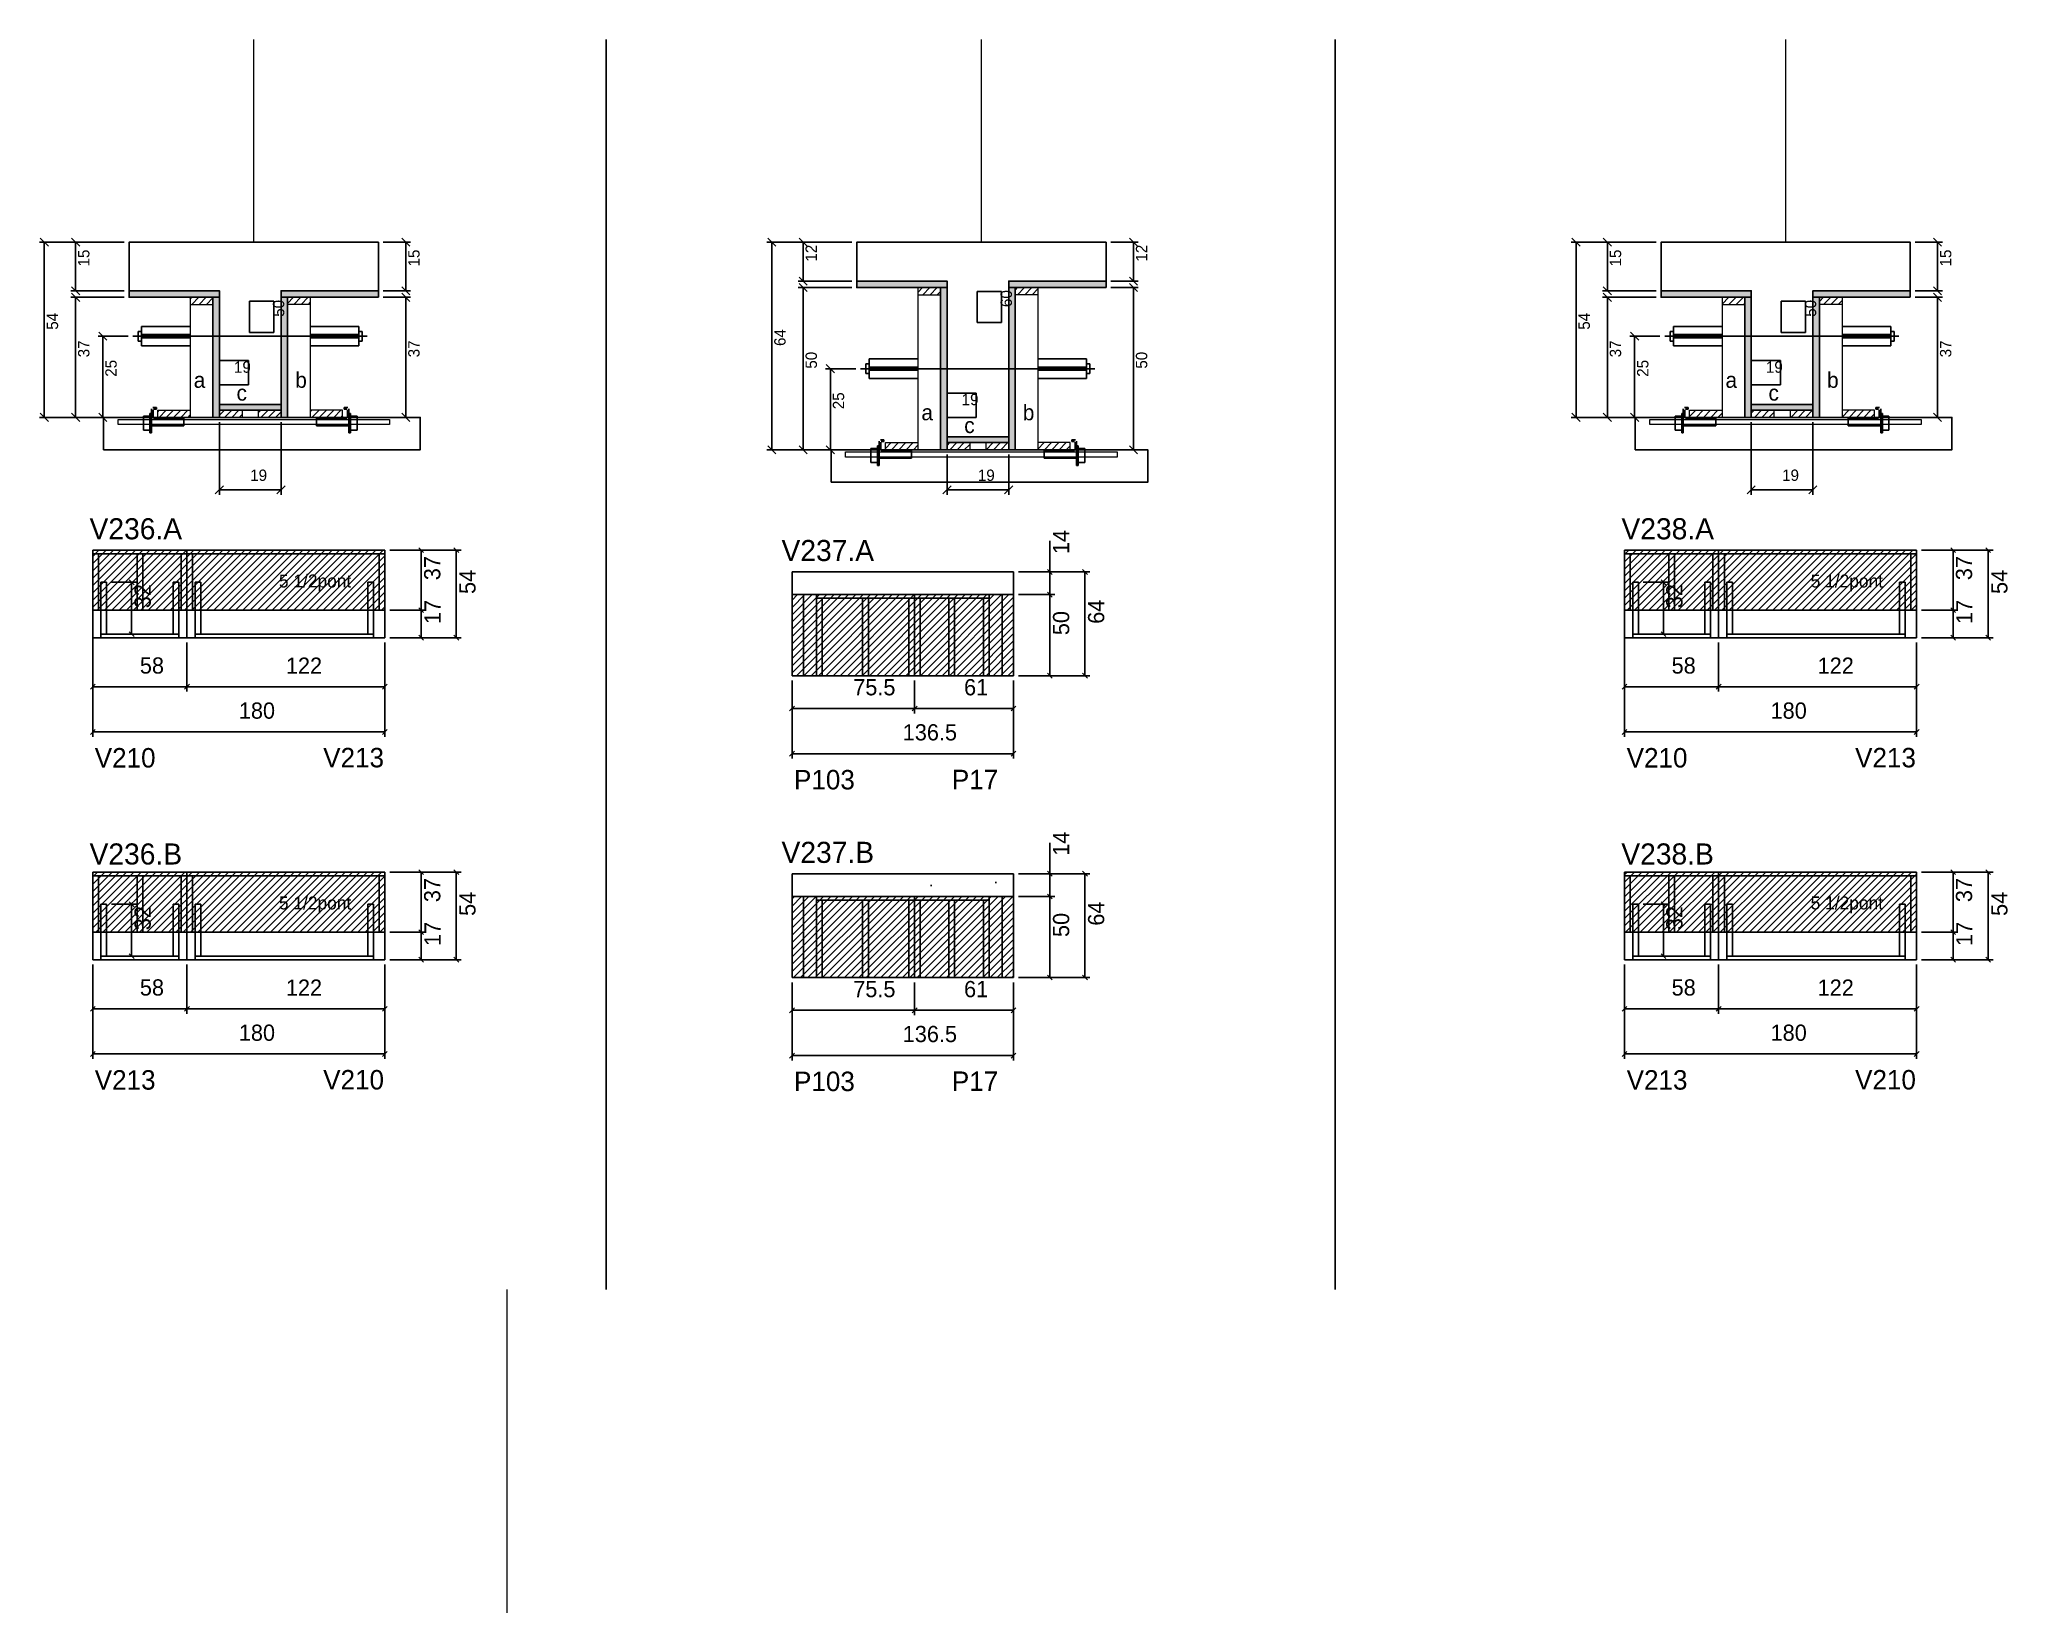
# Model space of a CAD drawing. Header units: metres. Extents: x 2859 to 4072, y 2559 to 3529.
import ezdxf

# ---------------------------------------------------------------- set-up
doc = ezdxf.new("R2010")
doc.units = ezdxf.units.M
for name, color, linetype in [('5', 7, 'Continuous'), ('barrote', 7, 'Continuous'), ('CONCRETO', 7, 'Continuous'), ('COTA', 7, 'Continuous'), ('Cota Seção (2x)', 7, 'Continuous'), ('detalhes', 7, 'Continuous'), ('Hachura', 7, 'Continuous'), ('Madeira', 7, 'Continuous'), ('Painéis', 7, 'Continuous'), ('presilha', 7, 'Continuous'), ('REAPROVEITAMENTO', 7, 'Continuous'), ('SARR_2.2x7', 7, 'Continuous'), ('SARR_3.5x7', 7, 'Continuous'), ('SARRAFO DE PRESSAO', 7, 'Continuous'), ('SCO-___-LAJ', 7, 'Continuous'), ('TENSOR', 7, 'Continuous'), ('texto', 7, 'Continuous'), ('Texto Seção', 7, 'Continuous')]:
    doc.layers.add(name, color=color, linetype=linetype)

msp = doc.modelspace()

# ---------------------------------------------------------------- texts
at = {"layer": '5', "color": 5, "lineweight": 25}
for s, rotation, p in [('V210', 360, (2893, 3080.4)), ('V213', 0, (3033.8, 3080.5)), ('V210', 360, (3837.2, 3080.4)), ('V213', 0, (3978, 3080.5)), ('P103', 360, (3324, 3066.9)), ('P17', 0, (3421.3, 3067)), ('V213', 360, (2893, 2881.8)), ('V210', 0, (3033.8, 2881.9)), ('P103', 360, (3324, 2880.9)), ('P17', 0, (3421.3, 2881)), ('V213', 360, (3837.2, 2881.8)), ('V210', 0, (3978, 2881.9))]:
    msp.add_text(s, height=12, rotation=rotation, dxfattribs=at).set_placement(p)
at = {"layer": 'COTA', "color": 1, "lineweight": 25}
for s, p in [('15', (2889.7, 3389.3)), ('15', (3093.2, 3389.3)), ('12', (3338.1, 3392.3)), ('12', (3541.7, 3392.3)), ('15', (3833.8, 3389.3)), ('15', (4037.3, 3389.3)), ('54', (2870.4, 3350.3)), ('54', (3814.5, 3350.3)), ('64', (3318.8, 3340.3)), ('37', (2889.7, 3333.3)), ('37', (3093.2, 3333.3)), ('50', (3338.1, 3326.3)), ('50', (3541.7, 3326.3)), ('37', (3833.8, 3333.3)), ('37', (4037.3, 3333.3)), ('25', (2906.5, 3321.3)), ('25', (3850.6, 3321.3)), ('25', (3354.9, 3301.3))]:
    msp.add_text(s, height=7, rotation=90, dxfattribs=at).set_placement(p)
for p in [(2988.8, 3257.1), (3437.3, 3257.1), (3933, 3257.1)]:
    msp.add_text('19', height=7, dxfattribs=at).set_placement(p)
at = {"layer": 'COTA', "color": 240, "lineweight": 25}
for s, p in [('14', (3493.6, 3212)), ('37', (3106, 3195.9)), ('37', (4050.1, 3195.9)), ('54', (3127.7, 3187.4)), ('54', (4071.9, 3187.4)), ('64', (3515.2, 3169)), ('50', (3493.6, 3162)), ('14', (3493.6, 3026)), ('37', (3106, 2997.4)), ('37', (4050.1, 2997.4)), ('54', (3127.7, 2988.9)), ('64', (3515.2, 2982.9)), ('54', (4071.9, 2988.9)), ('50', (3493.6, 2975.9))]:
    msp.add_text(s, height=10, rotation=90, dxfattribs=at).set_placement(p)
for s, p in [('58', (2920.8, 3138.3)), ('122', (3010.8, 3138.2)), ('58', (3864.9, 3138.3)), ('122', (3954.9, 3138.2)), ('75.5', (3360.5, 3124.9)), ('61', (3428.8, 3124.9)), ('180', (2981.8, 3110.5)), ('180', (3925.9, 3110.5)), ('136.5', (3391, 3097.1)), ('58', (2920.8, 2939.8)), ('122', (3010.8, 2939.7)), ('75.5', (3360.5, 2938.8)), ('61', (3428.8, 2938.8)), ('58', (3864.9, 2939.8)), ('122', (3954.9, 2939.7)), ('180', (2981.8, 2911.9)), ('136.5', (3391, 2911.1)), ('180', (3925.9, 2911.9))]:
    msp.add_text(s, height=10, dxfattribs=at).set_placement(p)
at = {"layer": 'Cota Seção (2x)', "color": 1, "lineweight": 25}
for s, p in [('60', (3458.3, 3364.3)), ('50', (3009.8, 3358.3)), ('50', (3954, 3358.3))]:
    msp.add_text(s, height=7, rotation=90, dxfattribs=at).set_placement(p)
for p in [(2978.8, 3323.8), (3923, 3323.8), (3427.3, 3303.8)]:
    msp.add_text('19', height=7, dxfattribs=at).set_placement(p)
at = {"layer": 'detalhes', "color": 4, "lineweight": 25}
for s, p in [('b', (3016.6, 3314.5)), ('b', (3960.7, 3314.5)), ('a', (2954, 3314.5)), ('c', (2980.4, 3306.6)), ('a', (3898.1, 3314.5)), ('c', (3924.6, 3306.6)), ('a', (3402.5, 3294.5)), ('b', (3465, 3294.5)), ('c', (3428.9, 3286.6))]:
    msp.add_text(s, height=9.6, dxfattribs=at).set_placement(p)
at = {"layer": 'Painéis', "color": 240, "lineweight": 25}
for s, p in [('32', (2927.5, 3178.6)), ('32', (3871.6, 3178.6)), ('17', (3106.2, 3168.9)), ('17', (4050.3, 3168.9)), ('32', (2927.5, 2980.1)), ('17', (3106.2, 2970.4)), ('32', (3871.6, 2980.1)), ('17', (4050.3, 2970.4))]:
    msp.add_text(s, height=10, rotation=90, dxfattribs=at).set_placement(p)
at = {"layer": 'texto', "color": 2, "lineweight": 25}
for p in [(3006.5, 3191.4), (3950.6, 3191.4), (3006.5, 2992.9), (3950.6, 2992.9)]:
    msp.add_text('5 1/2pont', height=8, dxfattribs=at).set_placement(p)
at = {"layer": 'Texto Seção', "color": 7, "lineweight": 15}
for s, p in [('V236.A', (2889.8, 3221.1)), ('V238.A', (3834, 3221.1)), ('V237.A', (3316.3, 3207.7)), ('V236.B', (2889.8, 3020.6)), ('V237.B', (3316.3, 3021.6)), ('V238.B', (3833.9, 3020.6))]:
    msp.add_text(s, height=13, dxfattribs=at).set_placement(p)

# ---------------------------------------------------------------- hatches: boundary and pattern name
at = {"layer": 'COTA'}
h = msp.add_hatch(dxfattribs=at)
h.set_pattern_fill('AR-CONC')
h.paths.add_polyline_path([(3459.3, 3201), (3322.8, 3201), (3322.8, 3187), (3459.3, 3187), (3459.3, 3201)])
h = msp.add_hatch(dxfattribs=at)
h.set_pattern_fill('AR-CONC')
h.paths.add_polyline_path([(3459.3, 3014.9), (3322.8, 3014.9), (3322.8, 3000.9), (3459.3, 3000.9), (3459.3, 3014.9)])
at = {"layer": 'Hachura'}
h = msp.add_hatch(color=7, dxfattribs=at)
h.dxf.hatch_style = 1
h.paths.add_polyline_path([(2969.8, 3370.3), (2969.8, 3374.3), (2914.2, 3374.3), (2914.2, 3370.3), (2969.8, 3370.3)])
h = msp.add_hatch(color=7, dxfattribs=at)
h.dxf.hatch_style = 1
h.paths.add_polyline_path([(3067.8, 3370.3), (3067.8, 3374.3), (3007.8, 3374.3), (3007.8, 3370.3), (3067.8, 3370.3)])
h = msp.add_hatch(color=7, dxfattribs=at)
h.dxf.hatch_style = 1
h.paths.add_polyline_path([(3418.3, 3376.3), (3418.3, 3380.3), (3362.7, 3380.3), (3362.7, 3376.3), (3418.3, 3376.3)])
h = msp.add_hatch(dxfattribs=at)
h.set_pattern_fill('ANSI31')
h.paths.add_polyline_path([(3414.3, 3371.9), (3414.3, 3376.3), (3400.3, 3376.3), (3400.3, 3371.9), (3414.3, 3371.9)])
h = msp.add_hatch(color=7, dxfattribs=at)
h.dxf.hatch_style = 1
h.paths.add_polyline_path([(3414.3, 3376.3), (3418.3, 3376.3), (3418.3, 3276.3), (3414.3, 3276.3), (3414.3, 3376.3)])
h = msp.add_hatch(color=7, dxfattribs=at)
h.dxf.hatch_style = 1
h.paths.add_polyline_path([(3516.3, 3376.3), (3516.3, 3380.3), (3456.3, 3380.3), (3456.3, 3376.3), (3516.3, 3376.3)])
h = msp.add_hatch(color=7, dxfattribs=at)
h.dxf.hatch_style = 1
h.paths.add_polyline_path([(3460.3, 3376.3), (3456.3, 3376.3), (3456.3, 3276.3), (3460.3, 3276.3), (3460.3, 3376.3)])
h = msp.add_hatch(dxfattribs=at)
h.set_pattern_fill('ANSI31')
h.paths.add_polyline_path([(3460.3, 3371.9), (3460.3, 3376.3), (3474.3, 3376.3), (3474.3, 3371.9), (3460.3, 3371.9)])
h = msp.add_hatch(color=7, dxfattribs=at)
h.dxf.hatch_style = 1
h.paths.add_polyline_path([(3914, 3370.3), (3914, 3374.3), (3858.4, 3374.3), (3858.4, 3370.3), (3914, 3370.3)])
h = msp.add_hatch(color=7, dxfattribs=at)
h.dxf.hatch_style = 1
h.paths.add_polyline_path([(4012, 3370.3), (4012, 3374.3), (3952, 3374.3), (3952, 3370.3), (4012, 3370.3)])
h = msp.add_hatch(dxfattribs=at)
h.set_pattern_fill('ANSI31')
h.paths.add_polyline_path([(2965.8, 3365.9), (2965.8, 3370.3), (2951.8, 3370.3), (2951.8, 3365.9), (2965.8, 3365.9)])
h = msp.add_hatch(color=7, dxfattribs=at)
h.dxf.hatch_style = 1
h.paths.add_polyline_path([(2965.8, 3370.3), (2969.8, 3370.3), (2969.8, 3296.3), (2965.8, 3296.3), (2965.8, 3370.3)])
h = msp.add_hatch(color=7, dxfattribs=at)
h.dxf.hatch_style = 1
h.paths.add_polyline_path([(3011.8, 3370.3), (3007.8, 3370.3), (3007.8, 3296.3), (3011.8, 3296.3), (3011.8, 3370.3)])
h = msp.add_hatch(dxfattribs=at)
h.set_pattern_fill('ANSI31')
h.paths.add_polyline_path([(3011.8, 3365.9), (3011.8, 3370.3), (3025.8, 3370.3), (3025.8, 3365.9), (3011.8, 3365.9)])
h = msp.add_hatch(dxfattribs=at)
h.set_pattern_fill('ANSI31')
h.paths.add_polyline_path([(3910, 3365.9), (3910, 3370.3), (3896, 3370.3), (3896, 3365.9), (3910, 3365.9)])
h = msp.add_hatch(color=7, dxfattribs=at)
h.dxf.hatch_style = 1
h.paths.add_polyline_path([(3910, 3370.3), (3914, 3370.3), (3914, 3296.3), (3910, 3296.3), (3910, 3370.3)])
h = msp.add_hatch(color=7, dxfattribs=at)
h.dxf.hatch_style = 1
h.paths.add_polyline_path([(3956, 3370.3), (3952, 3370.3), (3952, 3296.3), (3956, 3296.3), (3956, 3370.3)])
h = msp.add_hatch(dxfattribs=at)
h.set_pattern_fill('ANSI31')
h.paths.add_polyline_path([(3956, 3365.9), (3956, 3370.3), (3970, 3370.3), (3970, 3365.9), (3956, 3365.9)])
h = msp.add_hatch(dxfattribs=at)
h.set_pattern_fill('ANSI31')
h.paths.add_polyline_path([(2931.8, 3296.3), (2931.8, 3300.7), (2951.8, 3300.7), (2951.8, 3296.3), (2931.8, 3296.3)])
h = msp.add_hatch(color=7, dxfattribs=at)
h.dxf.hatch_style = 1
h.paths.add_polyline_path([(3007.8, 3300.7), (3007.8, 3304.3), (2969.8, 3304.3), (2969.8, 3300.7), (3007.8, 3300.7)])
h = msp.add_hatch(dxfattribs=at)
h.set_pattern_fill('ANSI31')
h.paths.add_polyline_path([(2969.8, 3296.3), (2969.8, 3300.7), (2983.8, 3300.7), (2983.8, 3296.3), (2969.8, 3296.3)])
h = msp.add_hatch(dxfattribs=at)
h.set_pattern_fill('ANSI31')
h.paths.add_polyline_path([(3007.8, 3296.3), (3007.8, 3300.7), (2993.8, 3300.7), (2993.8, 3296.3), (3007.8, 3296.3)])
h = msp.add_hatch(dxfattribs=at)
h.set_pattern_fill('ANSI31')
h.paths.add_polyline_path([(3045.8, 3296.3), (3045.8, 3300.7), (3025.8, 3300.7), (3025.8, 3296.3), (3045.8, 3296.3)])
h = msp.add_hatch(dxfattribs=at)
h.set_pattern_fill('ANSI31')
h.paths.add_polyline_path([(3876, 3296.3), (3876, 3300.7), (3896, 3300.7), (3896, 3296.3), (3876, 3296.3)])
h = msp.add_hatch(color=7, dxfattribs=at)
h.dxf.hatch_style = 1
h.paths.add_polyline_path([(3952, 3300.7), (3952, 3304.3), (3914, 3304.3), (3914, 3300.7), (3952, 3300.7)])
h = msp.add_hatch(dxfattribs=at)
h.set_pattern_fill('ANSI31')
h.paths.add_polyline_path([(3914, 3296.3), (3914, 3300.7), (3928, 3300.7), (3928, 3296.3), (3914, 3296.3)])
h = msp.add_hatch(dxfattribs=at)
h.set_pattern_fill('ANSI31')
h.paths.add_polyline_path([(3952, 3296.3), (3952, 3300.7), (3938, 3300.7), (3938, 3296.3), (3952, 3296.3)])
h = msp.add_hatch(dxfattribs=at)
h.set_pattern_fill('ANSI31')
h.paths.add_polyline_path([(3990, 3296.3), (3990, 3300.7), (3970, 3300.7), (3970, 3296.3), (3990, 3296.3)])
h = msp.add_hatch(dxfattribs=at)
h.set_pattern_fill('ANSI31')
h.paths.add_polyline_path([(3380.3, 3276.3), (3380.3, 3280.7), (3400.3, 3280.7), (3400.3, 3276.3), (3380.3, 3276.3)])
h = msp.add_hatch(color=7, dxfattribs=at)
h.dxf.hatch_style = 1
h.paths.add_polyline_path([(3456.3, 3280.7), (3456.3, 3284.3), (3418.3, 3284.3), (3418.3, 3280.7), (3456.3, 3280.7)])
h = msp.add_hatch(dxfattribs=at)
h.set_pattern_fill('ANSI31')
h.paths.add_polyline_path([(3418.3, 3276.3), (3418.3, 3280.7), (3432.3, 3280.7), (3432.3, 3276.3), (3418.3, 3276.3)])
h = msp.add_hatch(dxfattribs=at)
h.set_pattern_fill('ANSI31')
h.paths.add_polyline_path([(3456.3, 3276.3), (3456.3, 3280.7), (3442.3, 3280.7), (3442.3, 3276.3), (3456.3, 3276.3)])
h = msp.add_hatch(dxfattribs=at)
h.set_pattern_fill('ANSI31')
h.paths.add_polyline_path([(3494.3, 3276.3), (3494.3, 3280.7), (3474.3, 3280.7), (3474.3, 3276.3), (3494.3, 3276.3)])
at = {"layer": 'REAPROVEITAMENTO'}
h = msp.add_hatch(dxfattribs=at)
h.set_pattern_fill('ANSI31')
h.paths.add_polyline_path([(2891.8, 3177.4), (3071.8, 3177.4), (3071.8, 3214.4), (2891.8, 3214.4), (2891.8, 3177.4)])
h = msp.add_hatch(dxfattribs=at)
h.set_pattern_fill('ANSI31')
h.paths.add_polyline_path([(3835.9, 3177.4), (4015.9, 3177.4), (4015.9, 3214.4), (3835.9, 3214.4), (3835.9, 3177.4)])
h = msp.add_hatch(dxfattribs=at)
h.set_pattern_fill('ANSI31')
h.paths.add_polyline_path([(3322.8, 3137), (3459.3, 3137), (3459.3, 3187), (3322.8, 3187), (3322.8, 3137)])
h = msp.add_hatch(dxfattribs=at)
h.set_pattern_fill('ANSI31')
h.paths.add_polyline_path([(2891.8, 2978.9), (3071.8, 2978.9), (3071.8, 3015.9), (2891.8, 3015.9), (2891.8, 2978.9)])
h = msp.add_hatch(dxfattribs=at)
h.set_pattern_fill('ANSI31')
h.paths.add_polyline_path([(3835.9, 2978.9), (4015.9, 2978.9), (4015.9, 3015.9), (3835.9, 3015.9), (3835.9, 2978.9)])
h = msp.add_hatch(dxfattribs=at)
h.set_pattern_fill('ANSI31')
h.paths.add_polyline_path([(3322.8, 2950.9), (3459.3, 2950.9), (3459.3, 3000.9), (3322.8, 3000.9), (3322.8, 2950.9)])

# ---------------------------------------------------------------- linework, layer by layer
at = {"color": 7, "lineweight": 25}
for p, q in [((2919.8, 3349.3), (2919.8, 3343.3)), ((2919.8, 3349.3), (2921.8, 3349.3)), ((2921.8, 3352.3), (2921.8, 3340.3)), ((2921.8, 3352.3), (2951.8, 3352.3)), ((3055.8, 3352.3), (3025.8, 3352.3)), ((3055.8, 3352.3), (3055.8, 3340.3)), ((3055.8, 3349.3), (3057.8, 3349.3)), ((3057.8, 3349.3), (3057.8, 3343.3)), ((3864, 3349.3), (3864, 3343.3)), ((3864, 3349.3), (3866, 3349.3)), ((3866, 3352.3), (3866, 3340.3)), ((3866, 3352.3), (3896, 3352.3)), ((4000, 3352.3), (3970, 3352.3)), ((4000, 3352.3), (4000, 3340.3)), ((4000, 3349.3), (4002, 3349.3)), ((4002, 3349.3), (4002, 3343.3)), ((2921.8, 3343.3), (2919.8, 3343.3)), ((2951.8, 3347.3), (2921.8, 3347.3)), ((2951.8, 3345.3), (2921.8, 3345.3)), ((2921.8, 3340.3), (2951.8, 3340.3)), ((3025.8, 3347.3), (3055.8, 3347.3)), ((3025.8, 3345.3), (3055.8, 3345.3)), ((3055.8, 3340.3), (3025.8, 3340.3)), ((3055.8, 3343.3), (3057.8, 3343.3)), ((3866, 3343.3), (3864, 3343.3)), ((3896, 3347.3), (3866, 3347.3)), ((3896, 3345.3), (3866, 3345.3)), ((3866, 3340.3), (3896, 3340.3)), ((3970, 3347.3), (4000, 3347.3)), ((3970, 3345.3), (4000, 3345.3)), ((4000, 3340.3), (3970, 3340.3)), ((4000, 3343.3), (4002, 3343.3)), ((3368.3, 3329.3), (3368.3, 3323.3)), ((3368.3, 3329.3), (3370.3, 3329.3)), ((3370.3, 3332.3), (3370.3, 3320.3)), ((3370.3, 3332.3), (3400.3, 3332.3)), ((3400.3, 3327.3), (3370.3, 3327.3)), ((3400.3, 3325.3), (3370.3, 3325.3)), ((3504.3, 3332.3), (3474.3, 3332.3)), ((3474.3, 3327.3), (3504.3, 3327.3)), ((3474.3, 3325.3), (3504.3, 3325.3)), ((3504.3, 3332.3), (3504.3, 3320.3)), ((3504.3, 3329.3), (3506.3, 3329.3)), ((3506.3, 3329.3), (3506.3, 3323.3)), ((3370.3, 3323.3), (3368.3, 3323.3)), ((3370.3, 3320.3), (3400.3, 3320.3)), ((3504.3, 3320.3), (3474.3, 3320.3)), ((3504.3, 3323.3), (3506.3, 3323.3))]:
    msp.add_line(p, q, dxfattribs=at)
at = {"layer": 'barrote', "color": 251, "lineweight": 25}
for points in [[(2898.4, 3276.3), (3093.6, 3276.3), (3093.6, 3296.3), (2898.4, 3296.3)], [(3842.5, 3276.3), (4037.7, 3276.3), (4037.7, 3296.3), (3842.5, 3296.3)], [(3346.8, 3256.3), (3542, 3256.3), (3542, 3276.3), (3346.8, 3276.3)]]:
    msp.add_lwpolyline(points, close=True, dxfattribs=at)
at = {"layer": 'CONCRETO', "color": 251, "lineweight": 25}
for points in [[(2914.2, 3374.3), (2914.2, 3404.3), (3067.8, 3404.3), (3067.8, 3374.3), (3007.8, 3374.3), (3007.8, 3304.3), (2969.8, 3304.3), (2969.8, 3374.3)], [(3362.7, 3380.3), (3362.7, 3404.3), (3516.3, 3404.3), (3516.3, 3380.3), (3456.3, 3380.3), (3456.3, 3284.3), (3418.3, 3284.3), (3418.3, 3380.3)], [(3858.4, 3374.3), (3858.4, 3404.3), (4012, 3404.3), (4012, 3374.3), (3952, 3374.3), (3952, 3304.3), (3914, 3304.3), (3914, 3374.3)]]:
    msp.add_lwpolyline(points, close=True, dxfattribs=at)
at = {"layer": 'COTA', "color": 241, "lineweight": 25}
for p, q in [((3208.3, 3529.3), (3208.3, 2758.6)), ((3657.5, 3529.3), (3657.5, 2758.6)), ((3459.3, 3201), (3322.8, 3201)), ((3322.8, 3201), (3322.8, 3187)), ((3459.3, 3187), (3459.3, 3201)), ((3459.3, 3014.9), (3322.8, 3014.9)), ((3322.8, 3014.9), (3322.8, 3000.9)), ((3459.3, 3000.9), (3459.3, 3014.9))]:
    msp.add_line(p, q, dxfattribs=at)
at = {"layer": 'COTA', "color": 4, "lineweight": 25}
for p, q in [((2911.2, 3404.3), (2858.9, 3404.3)), ((2861.9, 3296.3), (2861.9, 3404.3)), ((2911.2, 3404.3), (2878.2, 3404.3)), ((2881.2, 3404.3), (2881.2, 3374.3)), ((3070.8, 3404.3), (3087.7, 3404.3)), ((3084.7, 3404.3), (3084.7, 3374.3)), ((3359.7, 3404.3), (3307.3, 3404.3)), ((3310.3, 3276.3), (3310.3, 3404.3)), ((3359.7, 3404.3), (3326.6, 3404.3)), ((3329.6, 3404.3), (3329.6, 3380.3)), ((3519.3, 3404.3), (3536.2, 3404.3)), ((3533.2, 3404.3), (3533.2, 3380.3)), ((3855.4, 3404.3), (3803, 3404.3)), ((3806, 3296.3), (3806, 3404.3)), ((3855.4, 3404.3), (3822.3, 3404.3)), ((3825.3, 3404.3), (3825.3, 3374.3)), ((4015, 3404.3), (4031.8, 3404.3)), ((4028.8, 3404.3), (4028.8, 3374.3)), ((2911.2, 3374.3), (2878.2, 3374.3)), ((3070.8, 3374.3), (3087.7, 3374.3)), ((3359.7, 3380.3), (3326.6, 3380.3)), ((3359.7, 3376.3), (3326.6, 3376.3)), ((3329.6, 3376.3), (3329.6, 3276.3)), ((3519.3, 3380.3), (3536.2, 3380.3)), ((3519.3, 3376.3), (3536.2, 3376.3)), ((3533.2, 3276.3), (3533.2, 3376.3)), ((3855.4, 3374.3), (3822.3, 3374.3)), ((4015, 3374.3), (4031.8, 3374.3)), ((2911.2, 3370.3), (2878.2, 3370.3)), ((2881.2, 3370.3), (2881.2, 3296.3)), ((3070.8, 3370.3), (3087.7, 3370.3)), ((3084.7, 3296.3), (3084.7, 3370.3)), ((3855.4, 3370.3), (3822.3, 3370.3)), ((3825.3, 3370.3), (3825.3, 3296.3)), ((4015, 3370.3), (4031.8, 3370.3)), ((4028.8, 3296.3), (4028.8, 3370.3)), ((2913.5, 3346.3), (2895, 3346.3)), ((2898, 3346.3), (2898, 3296.3)), ((3857.7, 3346.3), (3839.1, 3346.3)), ((3842.1, 3346.3), (3842.1, 3296.3)), ((3362, 3326.3), (3343.4, 3326.3)), ((3346.4, 3326.3), (3346.4, 3276.3)), ((2933.2, 3296.3), (2858.9, 3296.3)), ((2933.2, 3296.3), (2878.2, 3296.3)), ((2913.5, 3296.3), (2895, 3296.3)), ((2969.8, 3293.3), (2969.8, 3248.6)), ((3007.8, 3293.3), (3007.8, 3248.6)), ((3044.4, 3296.3), (3087.7, 3296.3)), ((3877.4, 3296.3), (3803, 3296.3)), ((3877.4, 3296.3), (3822.3, 3296.3)), ((3857.7, 3296.3), (3839.1, 3296.3)), ((3914, 3293.3), (3914, 3248.6)), ((3952, 3293.3), (3952, 3248.6)), ((3988.6, 3296.3), (4031.8, 3296.3)), ((3381.7, 3276.3), (3307.3, 3276.3)), ((3381.7, 3276.3), (3326.6, 3276.3)), ((3362, 3276.3), (3343.4, 3276.3)), ((3492.9, 3276.3), (3536.2, 3276.3)), ((3418.3, 3273.3), (3418.3, 3248.6)), ((3456.3, 3273.3), (3456.3, 3248.6)), ((2969.8, 3251.6), (3007.8, 3251.6)), ((3418.3, 3251.6), (3456.3, 3251.6)), ((3914, 3251.6), (3952, 3251.6)), ((3481.7, 3201), (3481.7, 3220.1)), ((3074.8, 3214.4), (3118.8, 3214.4)), ((3074.8, 3214.4), (3097.2, 3214.4)), ((3094.2, 3214.4), (3094.2, 3177.4)), ((3115.8, 3214.4), (3115.8, 3160.4)), ((4018.9, 3214.4), (4063, 3214.4)), ((4018.9, 3214.4), (4041.4, 3214.4)), ((4038.4, 3214.4), (4038.4, 3177.4)), ((4060, 3214.4), (4060, 3160.4)), ((3462.3, 3201), (3506.3, 3201)), ((3462.3, 3201), (3484.7, 3201)), ((3481.7, 3187), (3481.7, 3201)), ((3503.3, 3201), (3503.3, 3137)), ((3462.3, 3187), (3484.7, 3187)), ((3462.3, 3187), (3484.7, 3187)), ((3481.7, 3187), (3481.7, 3137)), ((2891.8, 3174.4), (2891.8, 3099.3)), ((3074.8, 3177.4), (3097.2, 3177.4)), ((3835.9, 3174.4), (3835.9, 3099.3)), ((4018.9, 3177.4), (4041.4, 3177.4)), ((2891.8, 3157.4), (2891.8, 3127.2)), ((2949.8, 3157.4), (2949.8, 3127.2)), ((2949.8, 3157.4), (2949.8, 3127.2)), ((3071.8, 3157.4), (3071.8, 3127.2)), ((3071.8, 3157.4), (3071.8, 3099.3)), ((3074.8, 3160.4), (3118.8, 3160.4)), ((3835.9, 3157.4), (3835.9, 3127.2)), ((3893.9, 3157.4), (3893.9, 3127.2)), ((3893.9, 3157.4), (3893.9, 3127.2)), ((4015.9, 3157.4), (4015.9, 3127.2)), ((4015.9, 3157.4), (4015.9, 3099.3)), ((4018.9, 3160.4), (4063, 3160.4)), ((2891.8, 3130.2), (2949.8, 3130.2)), ((2949.8, 3130.2), (3071.8, 3130.2)), ((3322.8, 3134), (3322.8, 3113.8)), ((3322.8, 3134), (3322.8, 3085.9)), ((3398.3, 3134), (3398.3, 3113.8)), ((3398.3, 3134), (3398.3, 3113.8)), ((3459.3, 3134), (3459.3, 3113.8)), ((3459.3, 3134), (3459.3, 3085.9)), ((3462.3, 3137), (3506.3, 3137)), ((3462.3, 3137), (3484.7, 3137)), ((3835.9, 3130.2), (3893.9, 3130.2)), ((3893.9, 3130.2), (4015.9, 3130.2)), ((3322.8, 3116.8), (3398.3, 3116.8)), ((3398.3, 3116.8), (3459.3, 3116.8)), ((2891.8, 3102.3), (3071.8, 3102.3)), ((3835.9, 3102.3), (4015.9, 3102.3)), ((3322.8, 3088.9), (3459.3, 3088.9)), ((3481.7, 3014.9), (3481.7, 3034)), ((3074.8, 3015.9), (3118.8, 3015.9)), ((3074.8, 3015.9), (3097.2, 3015.9)), ((3094.2, 3015.9), (3094.2, 2978.9)), ((3115.8, 3015.9), (3115.8, 2961.9)), ((3462.3, 3014.9), (3506.3, 3014.9)), ((3462.3, 3014.9), (3484.7, 3014.9)), ((3481.7, 3000.9), (3481.7, 3014.9)), ((3503.3, 3014.9), (3503.3, 2950.9)), ((4018.9, 3015.9), (4063, 3015.9)), ((4018.9, 3015.9), (4041.4, 3015.9)), ((4038.4, 3015.9), (4038.4, 2978.9)), ((4060, 3015.9), (4060, 2961.9)), ((3462.3, 3000.9), (3484.7, 3000.9)), ((3462.3, 3000.9), (3484.7, 3000.9)), ((3481.7, 3000.9), (3481.7, 2950.9)), ((3074.8, 2978.9), (3097.2, 2978.9)), ((4018.9, 2978.9), (4041.4, 2978.9)), ((3074.8, 2961.9), (3118.8, 2961.9)), ((4018.9, 2961.9), (4063, 2961.9)), ((2891.8, 2958.9), (2891.8, 2928.6)), ((2891.8, 2958.9), (2891.8, 2900.8)), ((2949.8, 2958.9), (2949.8, 2928.6)), ((2949.8, 2958.9), (2949.8, 2928.6)), ((3071.8, 2958.9), (3071.8, 2928.6)), ((3071.8, 2958.9), (3071.8, 2900.8)), ((3462.3, 2950.9), (3506.3, 2950.9)), ((3462.3, 2950.9), (3484.7, 2950.9)), ((3835.9, 2958.9), (3835.9, 2928.6)), ((3835.9, 2958.9), (3835.9, 2900.8)), ((3893.9, 2958.9), (3893.9, 2928.6)), ((3893.9, 2958.9), (3893.9, 2928.6)), ((4015.9, 2958.9), (4015.9, 2928.6)), ((4015.9, 2958.9), (4015.9, 2900.8)), ((3322.8, 2947.9), (3322.8, 2927.7)), ((3322.8, 2947.9), (3322.8, 2899.8)), ((3398.3, 2947.9), (3398.3, 2927.7)), ((3398.3, 2947.9), (3398.3, 2927.7)), ((3459.3, 2947.9), (3459.3, 2927.7)), ((3459.3, 2947.9), (3459.3, 2899.8)), ((2891.8, 2931.6), (2949.8, 2931.6)), ((2949.8, 2931.6), (3071.8, 2931.6)), ((3322.8, 2930.7), (3398.3, 2930.7)), ((3398.3, 2930.7), (3459.3, 2930.7)), ((3835.9, 2931.6), (3893.9, 2931.6)), ((3893.9, 2931.6), (4015.9, 2931.6)), ((2891.8, 2903.8), (3071.8, 2903.8)), ((3322.8, 2902.8), (3459.3, 2902.8)), ((3835.9, 2903.8), (4015.9, 2903.8))]:
    msp.add_line(p, q, dxfattribs=at)
at = {"layer": 'COTA', "color": 0, "lineweight": 25}
for p, q in [((3095.7, 3212.9), (3092.7, 3215.9)), ((3117.3, 3212.9), (3114.3, 3215.9)), ((4039.9, 3212.9), (4036.9, 3215.9)), ((4061.5, 3212.9), (4058.5, 3215.9)), ((3483.2, 3199.5), (3480.2, 3202.5)), ((3504.8, 3199.5), (3501.8, 3202.5)), ((3092.7, 3178.9), (3095.7, 3175.9)), ((3483.2, 3185.5), (3480.2, 3188.5)), ((3480.2, 3188.5), (3483.2, 3185.5)), ((4036.9, 3178.9), (4039.9, 3175.9)), ((3114.3, 3161.9), (3117.3, 3158.9)), ((4058.5, 3161.9), (4061.5, 3158.9)), ((2893.3, 3131.7), (2890.3, 3128.7)), ((2948.3, 3128.7), (2951.3, 3131.7)), ((2951.3, 3131.7), (2948.3, 3128.7)), ((3070.3, 3128.7), (3073.3, 3131.7)), ((3480.2, 3138.5), (3483.2, 3135.5)), ((3501.8, 3138.5), (3504.8, 3135.5)), ((3837.4, 3131.7), (3834.4, 3128.7)), ((3892.4, 3128.7), (3895.4, 3131.7)), ((3895.4, 3131.7), (3892.4, 3128.7)), ((4014.4, 3128.7), (4017.4, 3131.7)), ((3324.3, 3118.3), (3321.3, 3115.3)), ((3396.8, 3115.3), (3399.8, 3118.3)), ((3399.8, 3118.3), (3396.8, 3115.3)), ((3457.8, 3115.3), (3460.8, 3118.3)), ((2893.3, 3103.8), (2890.3, 3100.8)), ((3070.3, 3100.8), (3073.3, 3103.8)), ((3837.4, 3103.8), (3834.4, 3100.8)), ((4014.4, 3100.8), (4017.4, 3103.8)), ((3324.3, 3090.4), (3321.3, 3087.4)), ((3457.8, 3087.4), (3460.8, 3090.4)), ((3095.7, 3014.4), (3092.7, 3017.4)), ((3117.3, 3014.4), (3114.3, 3017.4)), ((3483.2, 3013.4), (3480.2, 3016.4)), ((3504.8, 3013.4), (3501.8, 3016.4)), ((4039.9, 3014.4), (4036.9, 3017.4)), ((4061.5, 3014.4), (4058.5, 3017.4)), ((3483.2, 2999.4), (3480.2, 3002.4)), ((3480.2, 3002.4), (3483.2, 2999.4)), ((3092.7, 2980.4), (3095.7, 2977.4)), ((4036.9, 2980.4), (4039.9, 2977.4)), ((3114.3, 2963.4), (3117.3, 2960.4)), ((4058.5, 2963.4), (4061.5, 2960.4)), ((3480.2, 2952.4), (3483.2, 2949.4)), ((3501.8, 2952.4), (3504.8, 2949.4)), ((2893.3, 2933.1), (2890.3, 2930.1)), ((2948.3, 2930.1), (2951.3, 2933.1)), ((2951.3, 2933.1), (2948.3, 2930.1)), ((3070.3, 2930.1), (3073.3, 2933.1)), ((3324.3, 2932.2), (3321.3, 2929.2)), ((3396.8, 2929.2), (3399.8, 2932.2)), ((3399.8, 2932.2), (3396.8, 2929.2)), ((3457.8, 2929.2), (3460.8, 2932.2)), ((3837.4, 2933.1), (3834.4, 2930.1)), ((3892.4, 2930.1), (3895.4, 2933.1)), ((3895.4, 2933.1), (3892.4, 2930.1)), ((4014.4, 2930.1), (4017.4, 2933.1)), ((2893.3, 2905.3), (2890.3, 2902.3)), ((3070.3, 2902.3), (3073.3, 2905.3)), ((3324.3, 2904.3), (3321.3, 2901.3)), ((3457.8, 2901.3), (3460.8, 2904.3)), ((3837.4, 2905.3), (3834.4, 2902.3)), ((4014.4, 2902.3), (4017.4, 2905.3))]:
    msp.add_line(p, q, dxfattribs=at)
for points in [[(2864.4, 3401.8), (2859.4, 3406.8)], [(2883.7, 3401.8), (2878.7, 3406.8)], [(3087.2, 3401.8), (3082.2, 3406.8)], [(3312.8, 3401.8), (3307.8, 3406.8)], [(3332.1, 3401.8), (3327.1, 3406.8)], [(3535.7, 3401.8), (3530.7, 3406.8)], [(3808.5, 3401.8), (3803.5, 3406.8)], [(3827.8, 3401.8), (3822.8, 3406.8)], [(4031.3, 3401.8), (4026.3, 3406.8)], [(2878.7, 3376.8), (2883.7, 3371.8)], [(2883.7, 3367.8), (2878.7, 3372.8)], [(3082.2, 3376.8), (3087.2, 3371.8)], [(3087.2, 3367.8), (3082.2, 3372.8)], [(3327.1, 3382.8), (3332.1, 3377.8)], [(3332.1, 3373.8), (3327.1, 3378.8)], [(3530.7, 3382.8), (3535.7, 3377.8)], [(3535.7, 3373.8), (3530.7, 3378.8)], [(3822.8, 3376.8), (3827.8, 3371.8)], [(3827.8, 3367.8), (3822.8, 3372.8)], [(4026.3, 3376.8), (4031.3, 3371.8)], [(4031.3, 3367.8), (4026.3, 3372.8)], [(2900.5, 3343.8), (2895.5, 3348.8)], [(3844.6, 3343.8), (3839.6, 3348.8)], [(3348.9, 3323.8), (3343.9, 3328.8)], [(2859.4, 3298.8), (2864.4, 3293.8)], [(2878.7, 3298.8), (2883.7, 3293.8)], [(2895.5, 3298.8), (2900.5, 3293.8)], [(3082.2, 3298.8), (3087.2, 3293.8)], [(3803.5, 3298.8), (3808.5, 3293.8)], [(3822.8, 3298.8), (3827.8, 3293.8)], [(3839.6, 3298.8), (3844.6, 3293.8)], [(4026.3, 3298.8), (4031.3, 3293.8)], [(3307.8, 3278.8), (3312.8, 3273.8)], [(3327.1, 3278.8), (3332.1, 3273.8)], [(3343.9, 3278.8), (3348.9, 3273.8)], [(3530.7, 3278.8), (3535.7, 3273.8)], [(2972.3, 3254.1), (2967.3, 3249.1)], [(3005.3, 3249.1), (3010.3, 3254.1)], [(3420.8, 3254.1), (3415.8, 3249.1)], [(3453.8, 3249.1), (3458.8, 3254.1)], [(3916.5, 3254.1), (3911.5, 3249.1)], [(3949.5, 3249.1), (3954.5, 3254.1)]]:
    msp.add_lwpolyline(points, dxfattribs=at)
at = {"layer": 'Cota Seção (2x)', "color": 180, "lineweight": 25}
for p, q in [((3451.8, 3373.8), (3436.8, 3373.8)), ((3436.8, 3373.8), (3436.8, 3354.8)), ((3451.8, 3354.8), (3451.8, 3373.8)), ((3003.3, 3368), (2988.3, 3368)), ((2988.3, 3368), (2988.3, 3348.7)), ((3003.3, 3348.7), (3003.3, 3368)), ((3947.5, 3368), (3932.5, 3368)), ((3932.5, 3368), (3932.5, 3348.7)), ((3947.5, 3348.7), (3947.5, 3368)), ((2988.3, 3348.7), (3003.3, 3348.7)), ((3436.8, 3354.8), (3451.8, 3354.8)), ((3932.5, 3348.7), (3947.5, 3348.7)), ((2987.8, 3331.3), (2969.8, 3331.3)), ((2969.8, 3331.3), (2969.8, 3316.3)), ((2987.8, 3316.3), (2987.8, 3331.3)), ((3932, 3331.3), (3914, 3331.3)), ((3914, 3331.3), (3914, 3316.3)), ((3932, 3316.3), (3932, 3331.3)), ((2969.8, 3316.3), (2987.8, 3316.3)), ((3914, 3316.3), (3932, 3316.3)), ((3436.3, 3311.3), (3418.3, 3311.3)), ((3418.3, 3311.3), (3418.3, 3296.3)), ((3436.3, 3296.3), (3436.3, 3311.3)), ((3418.3, 3296.3), (3436.3, 3296.3))]:
    msp.add_line(p, q, dxfattribs=at)
at = {"layer": 'Madeira', "color": 126, "lineweight": 18}
for points in [[(3414.3, 3371.9), (3414.3, 3376.3), (3400.3, 3376.3), (3400.3, 3371.9)], [(3414.3, 3376.3), (3400.3, 3376.3), (3400.3, 3276.3), (3414.3, 3276.3)], [(3460.3, 3371.9), (3460.3, 3376.3), (3474.3, 3376.3), (3474.3, 3371.9)], [(3460.3, 3376.3), (3474.3, 3376.3), (3474.3, 3276.3), (3460.3, 3276.3)], [(2965.8, 3365.9), (2965.8, 3370.3), (2951.8, 3370.3), (2951.8, 3365.9)], [(2965.8, 3370.3), (2951.8, 3370.3), (2951.8, 3296.3), (2965.8, 3296.3)], [(3011.8, 3365.9), (3011.8, 3370.3), (3025.8, 3370.3), (3025.8, 3365.9)], [(3011.8, 3370.3), (3025.8, 3370.3), (3025.8, 3296.3), (3011.8, 3296.3)], [(3910, 3365.9), (3910, 3370.3), (3896, 3370.3), (3896, 3365.9)], [(3910, 3370.3), (3896, 3370.3), (3896, 3296.3), (3910, 3296.3)], [(3956, 3365.9), (3956, 3370.3), (3970, 3370.3), (3970, 3365.9)], [(3956, 3370.3), (3970, 3370.3), (3970, 3296.3), (3956, 3296.3)], [(2931.8, 3296.3), (2931.8, 3300.7), (2951.8, 3300.7), (2951.8, 3296.3)], [(2969.8, 3296.3), (2969.8, 3300.7), (2983.8, 3300.7), (2983.8, 3296.3)], [(3007.8, 3296.3), (3007.8, 3300.7), (2993.8, 3300.7), (2993.8, 3296.3)], [(3045.8, 3296.3), (3045.8, 3300.7), (3025.8, 3300.7), (3025.8, 3296.3)], [(3876, 3296.3), (3876, 3300.7), (3896, 3300.7), (3896, 3296.3)], [(3914, 3296.3), (3914, 3300.7), (3928, 3300.7), (3928, 3296.3)], [(3952, 3296.3), (3952, 3300.7), (3938, 3300.7), (3938, 3296.3)], [(3990, 3296.3), (3990, 3300.7), (3970, 3300.7), (3970, 3296.3)], [(3380.3, 3276.3), (3380.3, 3280.7), (3400.3, 3280.7), (3400.3, 3276.3)], [(3418.3, 3276.3), (3418.3, 3280.7), (3432.3, 3280.7), (3432.3, 3276.3)], [(3456.3, 3276.3), (3456.3, 3280.7), (3442.3, 3280.7), (3442.3, 3276.3)], [(3494.3, 3276.3), (3494.3, 3280.7), (3474.3, 3280.7), (3474.3, 3276.3)]]:
    msp.add_lwpolyline(points, close=True, dxfattribs=at)
at = {"layer": 'Painéis', "color": 200, "lineweight": 25}
for p, q in [((2891.8, 3214.4), (3071.8, 3214.4)), ((2891.8, 3177.4), (2891.8, 3214.4)), ((2949.8, 3177.4), (2949.8, 3214.4)), ((3071.8, 3177.4), (3071.8, 3214.4)), ((3835.9, 3214.4), (4015.9, 3214.4)), ((3835.9, 3177.4), (3835.9, 3214.4)), ((3893.9, 3177.4), (3893.9, 3214.4)), ((4015.9, 3177.4), (4015.9, 3214.4)), ((3322.8, 3187), (3459.3, 3187)), ((3322.8, 3137), (3322.8, 3187)), ((3398.3, 3137), (3398.3, 3187)), ((3459.3, 3137), (3459.3, 3187)), ((2891.8, 3177.4), (3071.8, 3177.4)), ((2891.8, 3160.4), (2891.8, 3177.4)), ((2949.8, 3160.4), (2949.8, 3177.4)), ((3071.8, 3177.4), (3071.8, 3160.4)), ((3835.9, 3177.4), (4015.9, 3177.4)), ((3835.9, 3160.4), (3835.9, 3177.4)), ((3893.9, 3160.4), (3893.9, 3177.4)), ((4015.9, 3177.4), (4015.9, 3160.4)), ((3071.8, 3160.4), (2891.8, 3160.4)), ((4015.9, 3160.4), (3835.9, 3160.4)), ((3322.8, 3137), (3459.3, 3137)), ((2891.8, 3015.9), (3071.8, 3015.9)), ((2891.8, 2978.9), (2891.8, 3015.9)), ((2949.8, 2978.9), (2949.8, 3015.9)), ((3071.8, 2978.9), (3071.8, 3015.9)), ((3835.9, 3015.9), (4015.9, 3015.9)), ((3835.9, 2978.9), (3835.9, 3015.9)), ((3893.9, 2978.9), (3893.9, 3015.9)), ((4015.9, 2978.9), (4015.9, 3015.9)), ((3322.8, 3000.9), (3459.3, 3000.9)), ((3322.8, 2950.9), (3322.8, 3000.9)), ((3398.3, 2950.9), (3398.3, 3000.9)), ((3459.3, 2950.9), (3459.3, 3000.9)), ((2891.8, 2978.9), (3071.8, 2978.9)), ((2891.8, 2961.9), (2891.8, 2978.9)), ((2949.8, 2961.9), (2949.8, 2978.9)), ((3071.8, 2978.9), (3071.8, 2961.9)), ((3835.9, 2978.9), (4015.9, 2978.9)), ((3835.9, 2961.9), (3835.9, 2978.9)), ((3893.9, 2961.9), (3893.9, 2978.9)), ((4015.9, 2978.9), (4015.9, 2961.9)), ((3071.8, 2961.9), (2891.8, 2961.9)), ((4015.9, 2961.9), (3835.9, 2961.9)), ((3322.8, 2950.9), (3459.3, 2950.9))]:
    msp.add_line(p, q, dxfattribs=at)
at = {"layer": 'Painéis', "color": 4, "lineweight": 25}
for p, q in [((2903.3, 3194.6), (2918.7, 3194.6)), ((2915.7, 3194.6), (2915.7, 3162.6)), ((3847.4, 3194.6), (3862.9, 3194.6)), ((3859.9, 3194.6), (3859.9, 3162.6)), ((3074.8, 3177.4), (3097.2, 3177.4)), ((3094.2, 3160.4), (3094.2, 3177.4)), ((4018.9, 3177.4), (4041.4, 3177.4)), ((4038.4, 3160.4), (4038.4, 3177.4)), ((2903.3, 3162.6), (2918.7, 3162.6)), ((3074.8, 3160.4), (3097.2, 3160.4)), ((3847.4, 3162.6), (3862.9, 3162.6)), ((4018.9, 3160.4), (4041.4, 3160.4)), ((2903.3, 2996.1), (2918.7, 2996.1)), ((2915.7, 2996.1), (2915.7, 2964.1)), ((3847.4, 2996.1), (3862.9, 2996.1)), ((3859.9, 2996.1), (3859.9, 2964.1)), ((3074.8, 2978.9), (3097.2, 2978.9)), ((3094.2, 2961.9), (3094.2, 2978.9)), ((4018.9, 2978.9), (4041.4, 2978.9)), ((4038.4, 2961.9), (4038.4, 2978.9)), ((2903.3, 2964.1), (2918.7, 2964.1)), ((3074.8, 2961.9), (3097.2, 2961.9)), ((3847.4, 2964.1), (3862.9, 2964.1)), ((4018.9, 2961.9), (4041.4, 2961.9))]:
    msp.add_line(p, q, dxfattribs=at)
at = {"layer": 'Painéis', "color": 0, "lineweight": 25}
for p, q in [((2917.2, 3193.1), (2914.2, 3196.1)), ((3861.4, 3193.1), (3858.4, 3196.1)), ((3095.7, 3175.9), (3092.7, 3178.9)), ((4039.9, 3175.9), (4036.9, 3178.9)), ((2914.2, 3164.1), (2917.2, 3161.1)), ((3092.7, 3161.9), (3095.7, 3158.9)), ((3858.4, 3164.1), (3861.4, 3161.1)), ((4036.9, 3161.9), (4039.9, 3158.9)), ((2917.2, 2994.6), (2914.2, 2997.6)), ((3861.4, 2994.6), (3858.4, 2997.6)), ((3095.7, 2977.4), (3092.7, 2980.4)), ((4039.9, 2977.4), (4036.9, 2980.4)), ((2914.2, 2965.6), (2917.2, 2962.6)), ((3092.7, 2963.4), (3095.7, 2960.4)), ((3858.4, 2965.6), (3861.4, 2962.6)), ((4036.9, 2963.4), (4039.9, 2960.4))]:
    msp.add_line(p, q, dxfattribs=at)
at = {"layer": 'Painéis', "color": 200, "lineweight": 25}
for points in [[(2969.8, 3370.3), (2969.8, 3374.3), (2914.2, 3374.3), (2914.2, 3370.3)], [(3067.8, 3370.3), (3067.8, 3374.3), (3007.8, 3374.3), (3007.8, 3370.3)], [(3418.3, 3376.3), (3418.3, 3380.3), (3362.7, 3380.3), (3362.7, 3376.3)], [(3414.3, 3376.3), (3418.3, 3376.3), (3418.3, 3276.3), (3414.3, 3276.3)], [(3516.3, 3376.3), (3516.3, 3380.3), (3456.3, 3380.3), (3456.3, 3376.3)], [(3460.3, 3376.3), (3456.3, 3376.3), (3456.3, 3276.3), (3460.3, 3276.3)], [(3914, 3370.3), (3914, 3374.3), (3858.4, 3374.3), (3858.4, 3370.3)], [(4012, 3370.3), (4012, 3374.3), (3952, 3374.3), (3952, 3370.3)], [(2965.8, 3370.3), (2969.8, 3370.3), (2969.8, 3296.3), (2965.8, 3296.3)], [(3011.8, 3370.3), (3007.8, 3370.3), (3007.8, 3296.3), (3011.8, 3296.3)], [(3910, 3370.3), (3914, 3370.3), (3914, 3296.3), (3910, 3296.3)], [(3956, 3370.3), (3952, 3370.3), (3952, 3296.3), (3956, 3296.3)], [(3007.8, 3300.7), (3007.8, 3304.3), (2969.8, 3304.3), (2969.8, 3300.7)], [(3952, 3300.7), (3952, 3304.3), (3914, 3304.3), (3914, 3300.7)], [(3456.3, 3280.7), (3456.3, 3284.3), (3418.3, 3284.3), (3418.3, 3280.7)]]:
    msp.add_lwpolyline(points, close=True, dxfattribs=at)
at = {"layer": 'presilha', "color": 1, "lineweight": 25}
for p, q in [((2928, 3295.5), (2928, 3301.6)), ((2931, 3302.4), (2928.7, 3302.4)), ((2929, 3296.1), (2929, 3301)), ((2931, 3301.4), (2929.3, 3301.4)), ((2931, 3302.4), (2931, 3301.4)), ((3046.7, 3302.4), (3046.7, 3301.4)), ((3046.7, 3302.4), (3048.9, 3302.4)), ((3046.7, 3301.4), (3048.3, 3301.4)), ((3048.7, 3296.1), (3048.7, 3301)), ((3049.7, 3295.5), (3049.7, 3301.6)), ((3872.1, 3295.5), (3872.1, 3301.6)), ((3875.1, 3302.4), (3872.9, 3302.4)), ((3873.1, 3296.1), (3873.1, 3301)), ((3875.1, 3301.4), (3873.5, 3301.4)), ((3875.1, 3302.4), (3875.1, 3301.4)), ((3990.8, 3302.4), (3990.8, 3301.4)), ((3990.8, 3302.4), (3993.1, 3302.4)), ((3990.8, 3301.4), (3992.5, 3301.4)), ((3992.8, 3296.1), (3992.8, 3301)), ((3993.8, 3295.5), (3993.8, 3301.6)), ((2923, 3297), (2927, 3297)), ((2923, 3297), (2923, 3288.4)), ((2927, 3288.4), (2923, 3288.4)), ((2927, 3298.7), (2928, 3298.7)), ((2927, 3286.7), (2927, 3298.7)), ((2927, 3297), (2927, 3288.4)), ((2928, 3298.7), (2928, 3286.7)), ((2948, 3291.1), (2928, 3291.1)), ((2948, 3295.7), (2929.3, 3295.7)), ((2948, 3295.7), (2948, 3291.1)), ((3029.7, 3295.7), (3029.7, 3291.1)), ((3029.7, 3295.7), (3048.3, 3295.7)), ((3029.7, 3291.1), (3049.7, 3291.1)), ((3050.7, 3298.7), (3049.7, 3298.7)), ((3049.7, 3298.7), (3049.7, 3286.7)), ((3050.7, 3286.7), (3050.7, 3298.7)), ((3054.7, 3297), (3050.7, 3297)), ((3050.7, 3297), (3050.7, 3288.4)), ((3050.7, 3288.4), (3054.7, 3288.4)), ((3054.7, 3297), (3054.7, 3288.4)), ((3867.1, 3297), (3871.1, 3297)), ((3867.1, 3297), (3867.1, 3288.4)), ((3871.1, 3288.4), (3867.1, 3288.4)), ((3871.1, 3298.7), (3872.1, 3298.7)), ((3871.1, 3286.7), (3871.1, 3298.7)), ((3871.1, 3297), (3871.1, 3288.4)), ((3872.1, 3298.7), (3872.1, 3286.7)), ((3892.1, 3291.1), (3872.1, 3291.1)), ((3892.1, 3295.7), (3873.5, 3295.7)), ((3892.1, 3295.7), (3892.1, 3291.1)), ((3973.8, 3295.7), (3973.8, 3291.1)), ((3973.8, 3295.7), (3992.5, 3295.7)), ((3973.8, 3291.1), (3993.8, 3291.1)), ((3994.8, 3298.7), (3993.8, 3298.7)), ((3993.8, 3298.7), (3993.8, 3286.7)), ((3994.8, 3286.7), (3994.8, 3298.7)), ((3998.8, 3297), (3994.8, 3297)), ((3994.8, 3297), (3994.8, 3288.4)), ((3994.8, 3288.4), (3998.8, 3288.4)), ((3998.8, 3297), (3998.8, 3288.4)), ((2928, 3286.7), (2927, 3286.7)), ((3049.7, 3286.7), (3050.7, 3286.7)), ((3371.4, 3277), (3375.4, 3277)), ((3371.4, 3277), (3371.4, 3268.4)), ((3375.4, 3278.7), (3376.4, 3278.7)), ((3375.4, 3266.7), (3375.4, 3278.7)), ((3375.4, 3277), (3375.4, 3268.4)), ((3376.4, 3275.5), (3376.4, 3281.6)), ((3376.4, 3278.7), (3376.4, 3266.7)), ((3379.4, 3282.4), (3377.2, 3282.4)), ((3377.4, 3276.1), (3377.4, 3281)), ((3379.4, 3281.4), (3377.8, 3281.4)), ((3396.4, 3275.7), (3377.8, 3275.7)), ((3379.4, 3282.4), (3379.4, 3281.4)), ((3396.4, 3275.7), (3396.4, 3271.1)), ((3478.2, 3275.7), (3478.2, 3271.1)), ((3478.2, 3275.7), (3496.8, 3275.7)), ((3495.2, 3282.4), (3495.2, 3281.4)), ((3495.2, 3282.4), (3497.4, 3282.4)), ((3495.2, 3281.4), (3496.8, 3281.4)), ((3497.2, 3276.1), (3497.2, 3281)), ((3498.2, 3275.5), (3498.2, 3281.6)), ((3499.2, 3278.7), (3498.2, 3278.7)), ((3498.2, 3278.7), (3498.2, 3266.7)), ((3499.2, 3266.7), (3499.2, 3278.7)), ((3503.2, 3277), (3499.2, 3277)), ((3499.2, 3277), (3499.2, 3268.4)), ((3503.2, 3277), (3503.2, 3268.4)), ((3872.1, 3286.7), (3871.1, 3286.7)), ((3993.8, 3286.7), (3994.8, 3286.7)), ((3375.4, 3268.4), (3371.4, 3268.4)), ((3376.4, 3266.7), (3375.4, 3266.7)), ((3396.4, 3271.1), (3376.4, 3271.1)), ((3478.2, 3271.1), (3498.2, 3271.1)), ((3498.2, 3266.7), (3499.2, 3266.7)), ((3499.2, 3268.4), (3503.2, 3268.4))]:
    msp.add_line(p, q, dxfattribs=at)
at = {"layer": 'SARR_2.2x7', "color": 40, "lineweight": 25}
for p, q in [((2891.8, 3212.2), (2949.8, 3212.2)), ((2949.8, 3212.2), (3071.8, 3212.2)), ((3835.9, 3212.2), (3893.9, 3212.2)), ((3893.9, 3212.2), (4015.9, 3212.2)), ((3329.8, 3137), (3329.8, 3187)), ((3337.8, 3184.8), (3398.3, 3184.8)), ((3398.3, 3184.8), (3444.3, 3184.8)), ((3452.3, 3137), (3452.3, 3187)), ((2944.8, 3162.6), (2896.8, 3162.6)), ((3064.8, 3162.6), (2954.8, 3162.6)), ((3888.9, 3162.6), (3840.9, 3162.6)), ((4008.9, 3162.6), (3898.9, 3162.6)), ((2891.8, 3013.7), (2949.8, 3013.7)), ((2949.8, 3013.7), (3071.8, 3013.7)), ((3835.9, 3013.7), (3893.9, 3013.7)), ((3893.9, 3013.7), (4015.9, 3013.7)), ((3329.8, 2950.9), (3329.8, 3000.9)), ((3337.8, 2998.7), (3398.3, 2998.7)), ((3398.3, 2998.7), (3444.3, 2998.7)), ((3452.3, 2950.9), (3452.3, 3000.9)), ((2944.8, 2964.1), (2896.8, 2964.1)), ((3064.8, 2964.1), (2954.8, 2964.1)), ((3888.9, 2964.1), (3840.9, 2964.1)), ((4008.9, 2964.1), (3898.9, 2964.1))]:
    msp.add_line(p, q, dxfattribs=at)
at = {"layer": 'SARR_3.5x7', "color": 81, "lineweight": 25}
for p, q in [((2891.8, 3214.4), (2891.8, 3177.4)), ((2895.3, 3212.2), (2895.3, 3177.4)), ((2919.1, 3212.2), (2919.1, 3177.4)), ((2922.6, 3212.2), (2922.6, 3177.4)), ((2946.3, 3212.2), (2946.3, 3177.4)), ((2949.8, 3212.2), (2949.8, 3177.4)), ((2953.3, 3212.2), (2953.3, 3177.4)), ((3068.3, 3212.2), (3068.3, 3177.4)), ((3071.8, 3214.4), (3071.8, 3177.4)), ((3835.9, 3214.4), (3835.9, 3177.4)), ((3839.4, 3212.2), (3839.4, 3177.4)), ((3863.2, 3212.2), (3863.2, 3177.4)), ((3866.7, 3212.2), (3866.7, 3177.4)), ((3890.4, 3212.2), (3890.4, 3177.4)), ((3893.9, 3212.2), (3893.9, 3177.4)), ((3897.4, 3212.2), (3897.4, 3177.4)), ((4012.4, 3212.2), (4012.4, 3177.4)), ((4015.9, 3214.4), (4015.9, 3177.4)), ((2896.8, 3194.6), (2896.8, 3160.4)), ((2900.3, 3194.6), (2896.8, 3194.6)), ((2900.3, 3194.6), (2900.3, 3162.6)), ((2941.3, 3194.6), (2941.3, 3162.6)), ((2941.3, 3194.6), (2944.8, 3194.6)), ((2944.8, 3194.6), (2944.8, 3160.4)), ((2954.8, 3194.6), (2954.8, 3160.4)), ((2958.3, 3194.6), (2954.8, 3194.6)), ((2958.3, 3194.6), (2958.3, 3162.6)), ((3061.3, 3194.6), (3061.3, 3162.6)), ((3061.3, 3194.6), (3064.8, 3194.6)), ((3064.8, 3194.6), (3064.8, 3160.4)), ((3840.9, 3194.6), (3840.9, 3160.4)), ((3844.4, 3194.6), (3840.9, 3194.6)), ((3844.4, 3194.6), (3844.4, 3162.6)), ((3885.4, 3194.6), (3885.4, 3162.6)), ((3885.4, 3194.6), (3888.9, 3194.6)), ((3888.9, 3194.6), (3888.9, 3160.4)), ((3898.9, 3194.6), (3898.9, 3160.4)), ((3902.4, 3194.6), (3898.9, 3194.6)), ((3902.4, 3194.6), (3902.4, 3162.6)), ((4005.4, 3194.6), (4005.4, 3162.6)), ((4005.4, 3194.6), (4008.9, 3194.6)), ((4008.9, 3194.6), (4008.9, 3160.4)), ((3322.8, 3187), (3322.8, 3137)), ((3337.8, 3187), (3337.8, 3137)), ((3341.3, 3184.8), (3341.3, 3137)), ((3366.3, 3184.8), (3366.3, 3137)), ((3369.8, 3184.8), (3369.8, 3137)), ((3394.8, 3184.8), (3394.8, 3137)), ((3398.3, 3184.8), (3398.3, 3137)), ((3401.8, 3184.8), (3401.8, 3137)), ((3419.5, 3184.8), (3419.5, 3137)), ((3423, 3184.8), (3423, 3137)), ((3440.8, 3184.8), (3440.8, 3137)), ((3444.3, 3187), (3444.3, 3137)), ((3459.3, 3187), (3459.3, 3137)), ((2891.8, 3177.4), (2895.3, 3177.4)), ((2946.3, 3177.4), (2949.8, 3177.4)), ((2949.8, 3177.4), (2953.3, 3177.4)), ((3068.3, 3177.4), (3071.8, 3177.4)), ((3835.9, 3177.4), (3839.4, 3177.4)), ((3890.4, 3177.4), (3893.9, 3177.4)), ((3893.9, 3177.4), (3897.4, 3177.4)), ((4012.4, 3177.4), (4015.9, 3177.4)), ((3322.8, 3137), (3326.3, 3137)), ((3394.8, 3137), (3398.3, 3137)), ((3398.3, 3137), (3401.8, 3137)), ((3455.8, 3137), (3459.3, 3137)), ((2891.8, 3015.9), (2891.8, 2978.9)), ((2895.3, 3013.7), (2895.3, 2978.9)), ((2919.1, 3013.7), (2919.1, 2978.9)), ((2922.6, 3013.7), (2922.6, 2978.9)), ((2946.3, 3013.7), (2946.3, 2978.9)), ((2949.8, 3013.7), (2949.8, 2978.9)), ((2953.3, 3013.7), (2953.3, 2978.9)), ((3068.3, 3013.7), (3068.3, 2978.9)), ((3071.8, 3015.9), (3071.8, 2978.9)), ((3835.9, 3015.9), (3835.9, 2978.9)), ((3839.4, 3013.7), (3839.4, 2978.9)), ((3863.2, 3013.7), (3863.2, 2978.9)), ((3866.7, 3013.7), (3866.7, 2978.9)), ((3890.4, 3013.7), (3890.4, 2978.9)), ((3893.9, 3013.7), (3893.9, 2978.9)), ((3897.4, 3013.7), (3897.4, 2978.9)), ((4012.4, 3013.7), (4012.4, 2978.9)), ((4015.9, 3015.9), (4015.9, 2978.9)), ((3322.8, 3000.9), (3322.8, 2950.9)), ((3337.8, 3000.9), (3337.8, 2950.9)), ((3341.3, 2998.7), (3341.3, 2950.9)), ((3366.3, 2998.7), (3366.3, 2950.9)), ((3369.8, 2998.7), (3369.8, 2950.9)), ((3394.8, 2998.7), (3394.8, 2950.9)), ((3398.3, 2998.7), (3398.3, 2950.9)), ((3401.8, 2998.7), (3401.8, 2950.9)), ((3419.5, 2998.7), (3419.5, 2950.9)), ((3423, 2998.7), (3423, 2950.9)), ((3440.8, 2998.7), (3440.8, 2950.9)), ((3444.3, 3000.9), (3444.3, 2950.9)), ((3459.3, 3000.9), (3459.3, 2950.9)), ((2896.8, 2996.1), (2896.8, 2961.9)), ((2900.3, 2996.1), (2896.8, 2996.1)), ((2900.3, 2996.1), (2900.3, 2964.1)), ((2941.3, 2996.1), (2941.3, 2964.1)), ((2941.3, 2996.1), (2944.8, 2996.1)), ((2944.8, 2996.1), (2944.8, 2961.9)), ((2954.8, 2996.1), (2954.8, 2961.9)), ((2958.3, 2996.1), (2954.8, 2996.1)), ((2958.3, 2996.1), (2958.3, 2964.1)), ((3061.3, 2996.1), (3061.3, 2964.1)), ((3061.3, 2996.1), (3064.8, 2996.1)), ((3064.8, 2996.1), (3064.8, 2961.9)), ((3840.9, 2996.1), (3840.9, 2961.9)), ((3844.4, 2996.1), (3840.9, 2996.1)), ((3844.4, 2996.1), (3844.4, 2964.1)), ((3885.4, 2996.1), (3885.4, 2964.1)), ((3885.4, 2996.1), (3888.9, 2996.1)), ((3888.9, 2996.1), (3888.9, 2961.9)), ((3898.9, 2996.1), (3898.9, 2961.9)), ((3902.4, 2996.1), (3898.9, 2996.1)), ((3902.4, 2996.1), (3902.4, 2964.1)), ((4005.4, 2996.1), (4005.4, 2964.1)), ((4005.4, 2996.1), (4008.9, 2996.1)), ((4008.9, 2996.1), (4008.9, 2961.9)), ((2891.8, 2978.9), (2895.3, 2978.9)), ((2946.3, 2978.9), (2949.8, 2978.9)), ((2949.8, 2978.9), (2953.3, 2978.9)), ((3068.3, 2978.9), (3071.8, 2978.9)), ((3835.9, 2978.9), (3839.4, 2978.9)), ((3890.4, 2978.9), (3893.9, 2978.9)), ((3893.9, 2978.9), (3897.4, 2978.9)), ((4012.4, 2978.9), (4015.9, 2978.9)), ((3322.8, 2950.9), (3326.3, 2950.9)), ((3394.8, 2950.9), (3398.3, 2950.9)), ((3398.3, 2950.9), (3401.8, 2950.9)), ((3455.8, 2950.9), (3459.3, 2950.9))]:
    msp.add_line(p, q, dxfattribs=at)
at = {"layer": 'SARRAFO DE PRESSAO', "color": 30, "lineweight": 9}
msp.add_line((3147.2, 2559.3), (3147.2, 2758.6), dxfattribs=at)
at = {"layer": 'SCO-___-LAJ', "color": 1, "lineweight": 0}
for points in [[(2907.4, 3295), (3074.7, 3295), (3074.7, 3291.8), (2907.4, 3291.8)], [(3851.5, 3295), (4018.8, 3295), (4018.8, 3291.8), (3851.5, 3291.8)], [(3355.8, 3275), (3523.2, 3275), (3523.2, 3271.8), (3355.8, 3271.8)]]:
    msp.add_lwpolyline(points, close=True, dxfattribs=at)
at = {"layer": 'TENSOR', "color": 3, "lineweight": 25}
for p, q in [((3060.8, 3346.3), (2916.5, 3346.3)), ((4005, 3346.3), (3860.7, 3346.3)), ((3509.3, 3326.3), (3365, 3326.3))]:
    msp.add_line(p, q, dxfattribs=at)
at = {"layer": 'Texto Seção', "color": 252, "lineweight": 15}
for p, q in [((2991, 3404.3), (2991, 3529.3)), ((3439.5, 3404.3), (3439.5, 3529.3)), ((3935.2, 3404.3), (3935.2, 3529.3))]:
    msp.add_line(p, q, dxfattribs=at)

msp.set_redraw_order([(e.dxf.handle, doc.entitydb.next_handle()) for e in msp.query("TEXT MTEXT ATTDEF DIMENSION ARC_DIMENSION")])  # texts and dimensions are drawn at this point

doc.saveas('drawing.dxf')
